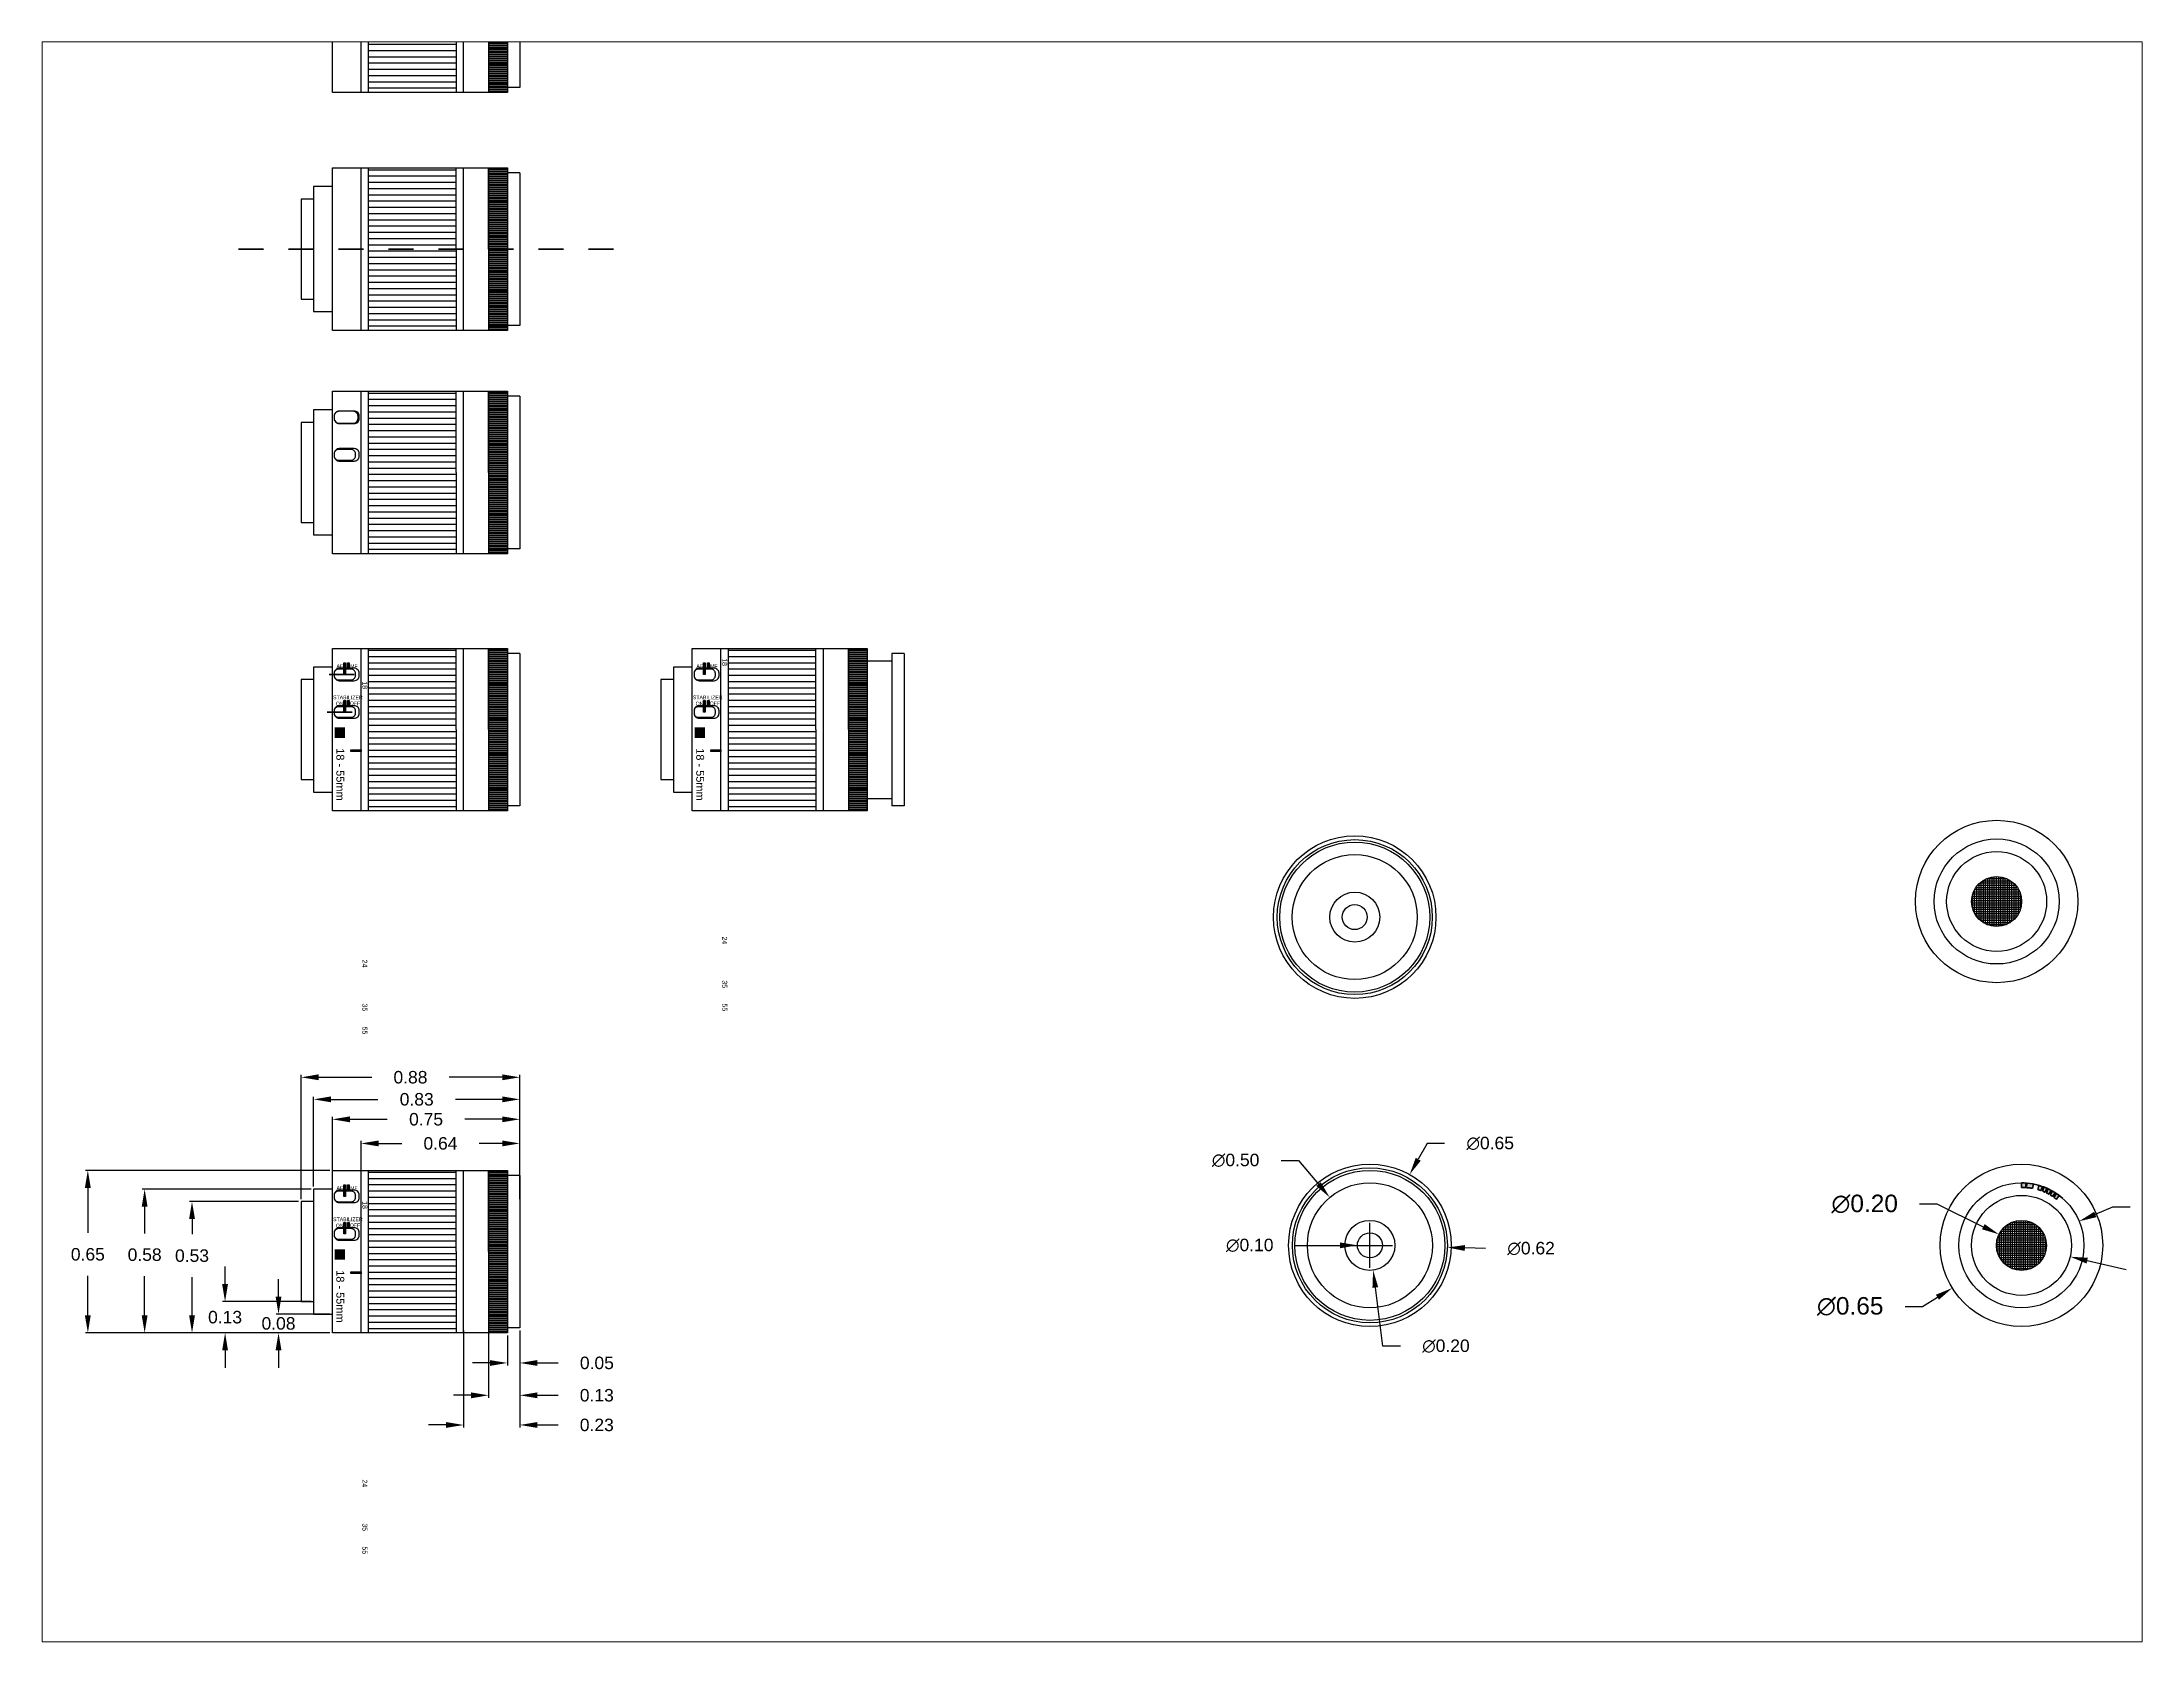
# Paper-space layout 'Layout1' of a CAD drawing. Header units: millimetres. Extents: x 1.05 to 9.45, y 0.8 to 7.2.
# The model-space entities are those that its viewports show. They can reach past a viewport. Long polylines and large blocks are cut down to what shows.
import ezdxf

# ---------------------------------------------------------------- set-up
doc = ezdxf.new("R2010")
doc.units = ezdxf.units.MM
doc.header["$MEASUREMENT"] = 0
doc.linetypes.add('DASHED2', pattern=[0.375, 0.25, -0.125])
doc.linetypes.add('PHANTOM2', pattern=[1.25, 0.625, -0.125, 0.125, -0.125, 0.125, -0.125])
for name, color, linetype in [('AXA DE SIMETRIE', 20, 'PHANTOM2'), ('COMUTATOR', 161, 'Continuous'), ('COTARE', 100, 'Continuous'), ('CPU', 50, 'PHANTOM2'), ('detalii obiectiv', 252, 'Continuous'), ('ILUSTRATII', 255, 'Continuous'), ('INEL CONTROL', 161, 'Continuous'), ('INEL ZOOM', 161, 'Continuous'), ('LENTILA', 140, 'Continuous'), ('obiectiv', 255, 'Continuous'), ('SCALA DISTANTA FOCALA', 255, 'Continuous'), ('STABILIZATOR', 141, 'Continuous')]:
    doc.layers.add(name, color=color, linetype=linetype)
doc.styles.get("Standard").update_dxf_attribs({"font": 'arial.ttf'})
doc.dimstyles.get("Standard").update_dxf_attribs({"dimtxt": 0.18, "dimasz": 0.18, "dimexe": 0.18, "dimexo": 0.0625, "dimgap": 0.09, "dimtad": 0, "dimtih": 1, "dimtoh": 1, "dimdec": 4, "dimzin": 0, "dimdsep": 46, "dimtxsty": 'Standard', "dimcen": 0.09, "dimadec": 0, "dimazin": 0, "dimtfac": 1, "dimtdec": 4, "dimtofl": 0, "dimtmove": 0, "dimatfit": 3, "dimfxl": 1, "dimtolj": 1, "dimtzin": 0, "dimarcsym": 0})

# ---------------------------------------------------------------- blocks, each defined once
blk = doc.blocks.new('*D1')
at = {"layer": 'COTARE', "color": 0, "lineweight": -2, "transparency": 16777216}
for p, q in [((1.0052, -0.9385), (1.0052, -0.8109)), ((1.0752, -0.8209), (1.1679, -0.8209)), ((1.5702, -0.8209), (1.4775, -0.8209)), ((1.6402, -0.9385), (1.6402, -0.8109))]:
    blk.add_line(p, q, dxfattribs=at)
at = {"layer": 'COTARE', "color": 0, "lineweight": 158, "transparency": 16777216}
for points in [[(1.0752, -0.8092), (1.0752, -0.8325), (1.0052, -0.8209)], [(1.5702, -0.8092), (1.5702, -0.8325), (1.6402, -0.8209)]]:
    blk.add_solid(points, dxfattribs=at)
at = {"layer": 'Defpoints', "color": 0, "lineweight": 158, "transparency": 16777216}
for p in [(1.0052, -0.8209), (1.0052, -0.9485), (1.6402, -0.9485)]:
    blk.add_point(p, dxfattribs=at)
at = {"layer": 'COTARE', "color": 0, "transparency": 16777216, "insert": (1.3227, -0.8209), "char_height": 0.05, "attachment_point": 5}
blk.add_mtext('\\A1;0.64', dxfattribs=at)
blk = doc.blocks.new('*D2')
at = {"layer": 'COTARE', "color": 0, "lineweight": -2, "transparency": 16777216}
for p, q in [((0.8902, -0.9385), (0.8902, -0.7144)), ((0.9602, -0.7244), (1.1101, -0.7244)), ((1.5702, -0.7244), (1.4203, -0.7244)), ((1.6402, -0.9385), (1.6402, -0.7144))]:
    blk.add_line(p, q, dxfattribs=at)
at = {"layer": 'COTARE', "color": 0, "lineweight": 158, "transparency": 16777216}
for points in [[(0.9602, -0.7128), (0.9602, -0.7361), (0.8902, -0.7244)], [(1.5702, -0.7128), (1.5702, -0.7361), (1.6402, -0.7244)]]:
    blk.add_solid(points, dxfattribs=at)
at = {"layer": 'Defpoints', "color": 0, "lineweight": 158, "transparency": 16777216}
for p in [(0.8902, -0.7244), (0.8902, -0.9485), (1.6402, -0.9485)]:
    blk.add_point(p, dxfattribs=at)
at = {"layer": 'COTARE', "color": 0, "transparency": 16777216, "insert": (1.2652, -0.7244), "char_height": 0.05, "attachment_point": 5}
blk.add_mtext('\\A1;0.75', dxfattribs=at)
blk = doc.blocks.new('*D3')
at = {"layer": 'COTARE', "color": 0, "lineweight": -2, "transparency": 16777216}
for p, q in [((0.8152, -0.9935), (0.8152, -0.6345)), ((0.8852, -0.6445), (1.0728, -0.6445)), ((1.5702, -0.6445), (1.3826, -0.6445)), ((1.6402, -0.9935), (1.6402, -0.6345))]:
    blk.add_line(p, q, dxfattribs=at)
at = {"layer": 'COTARE', "color": 0, "lineweight": 158, "transparency": 16777216}
for points in [[(0.8852, -0.6328), (0.8852, -0.6562), (0.8152, -0.6445)], [(1.5702, -0.6328), (1.5702, -0.6562), (1.6402, -0.6445)]]:
    blk.add_solid(points, dxfattribs=at)
at = {"layer": 'Defpoints', "color": 0, "lineweight": 158, "transparency": 16777216}
for p in [(1.6402, -0.6445), (0.8152, -1.0035), (1.6402, -1.0035)]:
    blk.add_point(p, dxfattribs=at)
at = {"layer": 'COTARE', "color": 0, "transparency": 16777216, "insert": (1.2277, -0.6445), "char_height": 0.05, "attachment_point": 5}
blk.add_mtext('\\A1;0.83', dxfattribs=at)
blk = doc.blocks.new('*D4')
at = {"layer": 'COTARE', "color": 0, "lineweight": -2, "transparency": 16777216}
for p, q in [((0.7652, -1.0435), (0.7652, -0.5463)), ((0.8352, -0.5563), (1.0477, -0.5563)), ((1.5702, -0.5563), (1.3577, -0.5563)), ((1.6402, -1.0435), (1.6402, -0.5463))]:
    blk.add_line(p, q, dxfattribs=at)
at = {"layer": 'COTARE', "color": 0, "lineweight": 158, "transparency": 16777216}
for points in [[(0.8352, -0.5446), (0.8352, -0.568), (0.7652, -0.5563)], [(1.5702, -0.5446), (1.5702, -0.568), (1.6402, -0.5563)]]:
    blk.add_solid(points, dxfattribs=at)
at = {"layer": 'Defpoints', "color": 0, "lineweight": 158, "transparency": 16777216}
for p in [(1.6402, -0.5563), (0.7652, -1.0535), (1.6402, -1.0535)]:
    blk.add_point(p, dxfattribs=at)
at = {"layer": 'COTARE', "color": 0, "transparency": 16777216, "insert": (1.2027, -0.5563), "char_height": 0.05, "attachment_point": 5}
blk.add_mtext('\\A1;0.88', dxfattribs=at)
blk = doc.blocks.new('*D5')
at = {"layer": 'COTARE', "color": 0, "lineweight": -2, "transparency": 16777216}
for p, q in [((0.6749, -1.4335), (0.6749, -1.3635)), ((0.8802, -1.5035), (0.6649, -1.5035)), ((0.8802, -1.5785), (0.6649, -1.5785)), ((0.6749, -1.6485), (0.6749, -1.7185))]:
    blk.add_line(p, q, dxfattribs=at)
at = {"layer": 'COTARE', "color": 0, "lineweight": 158, "transparency": 16777216}
for points in [[(0.6633, -1.4335), (0.6866, -1.4335), (0.6749, -1.5035)], [(0.6633, -1.6485), (0.6866, -1.6485), (0.6749, -1.5785)]]:
    blk.add_solid(points, dxfattribs=at)
at = {"layer": 'Defpoints', "color": 0, "lineweight": 158, "transparency": 16777216}
for p in [(0.6749, -1.5035), (0.8902, -1.5035), (0.8902, -1.5785)]:
    blk.add_point(p, dxfattribs=at)
at = {"layer": 'COTARE', "color": 0, "transparency": 16777216, "insert": (0.6749, -1.541), "char_height": 0.05, "attachment_point": 5}
blk.add_mtext('\\A1;0.08', dxfattribs=at)
blk = doc.blocks.new('*D6')
at = {"layer": 'COTARE', "color": 0, "lineweight": -2, "transparency": 16777216}
for p, q in [((0.4611, -1.3835), (0.4611, -1.3135)), ((0.8052, -1.4535), (0.4511, -1.4535)), ((0.8802, -1.5785), (0.4511, -1.5785)), ((0.4611, -1.6485), (0.4611, -1.7185))]:
    blk.add_line(p, q, dxfattribs=at)
at = {"layer": 'COTARE', "color": 0, "lineweight": 158, "transparency": 16777216}
for points in [[(0.4494, -1.3835), (0.4728, -1.3835), (0.4611, -1.4535)], [(0.4494, -1.6485), (0.4728, -1.6485), (0.4611, -1.5785)]]:
    blk.add_solid(points, dxfattribs=at)
at = {"layer": 'Defpoints', "color": 0, "lineweight": 158, "transparency": 16777216}
for p in [(0.4611, -1.4535), (0.8152, -1.4535), (0.8902, -1.5785)]:
    blk.add_point(p, dxfattribs=at)
at = {"layer": 'COTARE', "color": 0, "transparency": 16777216, "insert": (0.4611, -1.516), "char_height": 0.05, "attachment_point": 5}
blk.add_mtext('\\A1;0.13', dxfattribs=at)
blk = doc.blocks.new('*D7')
at = {"layer": 'COTARE', "color": 0, "lineweight": -2, "transparency": 16777216}
for p, q in [((0.7552, -1.0535), (0.3189, -1.0535)), ((0.3289, -1.1235), (0.3289, -1.1844)), ((0.3289, -1.5085), (0.3289, -1.3555)), ((0.8802, -1.5785), (0.3189, -1.5785))]:
    blk.add_line(p, q, dxfattribs=at)
at = {"layer": 'COTARE', "color": 0, "lineweight": 158, "transparency": 16777216}
for points in [[(0.3173, -1.1235), (0.3406, -1.1235), (0.3289, -1.0535)], [(0.3173, -1.5085), (0.3406, -1.5085), (0.3289, -1.5785)]]:
    blk.add_solid(points, dxfattribs=at)
at = {"layer": 'Defpoints', "color": 0, "lineweight": 158, "transparency": 16777216}
for p in [(0.3289, -1.0535), (0.7652, -1.0535), (0.8902, -1.5785)]:
    blk.add_point(p, dxfattribs=at)
at = {"layer": 'COTARE', "color": 0, "transparency": 16777216, "insert": (0.3289, -1.2699), "char_height": 0.05, "attachment_point": 5}
blk.add_mtext('\\A1;0.53', dxfattribs=at)
blk = doc.blocks.new('*D8')
at = {"layer": 'COTARE', "color": 0, "lineweight": -2, "transparency": 16777216}
for p, q in [((0.8052, -1.0035), (0.1294, -1.0035)), ((0.1394, -1.0735), (0.1394, -1.1805)), ((0.1394, -1.5085), (0.1394, -1.3516)), ((0.8802, -1.5785), (0.1294, -1.5785))]:
    blk.add_line(p, q, dxfattribs=at)
at = {"layer": 'COTARE', "color": 0, "lineweight": 158, "transparency": 16777216}
for points in [[(0.1277, -1.0735), (0.151, -1.0735), (0.1394, -1.0035)], [(0.1277, -1.5085), (0.151, -1.5085), (0.1394, -1.5785)]]:
    blk.add_solid(points, dxfattribs=at)
at = {"layer": 'Defpoints', "color": 0, "lineweight": 158, "transparency": 16777216}
for p in [(0.1394, -1.0035), (0.8152, -1.0035), (0.8902, -1.5785)]:
    blk.add_point(p, dxfattribs=at)
at = {"layer": 'COTARE', "color": 0, "transparency": 16777216, "insert": (0.1394, -1.2661), "char_height": 0.05, "attachment_point": 5}
blk.add_mtext('\\A1;0.58', dxfattribs=at)
blk = doc.blocks.new('*D9')
at = {"layer": 'COTARE', "color": 0, "lineweight": -2, "transparency": 16777216}
for p, q in [((0.8802, -0.9285), (-0.0978, -0.9285)), ((-0.0878, -0.9985), (-0.0878, -1.179)), ((-0.0878, -1.5085), (-0.0878, -1.3501)), ((0.8802, -1.5785), (-0.0978, -1.5785))]:
    blk.add_line(p, q, dxfattribs=at)
at = {"layer": 'COTARE', "color": 0, "lineweight": 158, "transparency": 16777216}
for points in [[(-0.0995, -0.9985), (-0.0762, -0.9985), (-0.0878, -0.9285)], [(-0.0995, -1.5085), (-0.0762, -1.5085), (-0.0878, -1.5785)]]:
    blk.add_solid(points, dxfattribs=at)
at = {"layer": 'Defpoints', "color": 0, "lineweight": 158, "transparency": 16777216}
for p in [(-0.0878, -0.9285), (0.8902, -0.9285), (0.8902, -1.5785)]:
    blk.add_point(p, dxfattribs=at)
at = {"layer": 'COTARE', "color": 0, "transparency": 16777216, "insert": (-0.0878, -1.2646), "char_height": 0.05, "attachment_point": 5}
blk.add_mtext('\\A1;0.65', dxfattribs=at)
blk = doc.blocks.new('*D10')
at = {"layer": 'COTARE', "color": 0, "lineweight": -2, "transparency": 16777216}
for p, q in [((5.2694, -0.8209), (5.2339, -0.8841)), ((5.3394, -0.8209), (5.2694, -0.8209)), ((5.0405, -1.3185), (5.0405, -1.1385)), ((4.9505, -1.2285), (5.1305, -1.2285))]:
    blk.add_line(p, q, dxfattribs=at)
at = {"layer": 'COTARE', "color": 0, "lineweight": 158, "transparency": 16777216}
blk.add_solid([(5.2237, -0.8784), (5.2441, -0.8898), (5.1996, -0.9451)], dxfattribs=at)
at = {"layer": 'Defpoints', "color": 0, "lineweight": 158, "transparency": 16777216}
for p in [(5.1996, -0.9451), (4.8814, -1.5119)]:
    blk.add_point(p, dxfattribs=at)
at = {"layer": 'COTARE', "color": 0, "transparency": 16777216, "insert": (5.5217, -0.8209), "char_height": 0.05, "attachment_point": 5}
blk.add_mtext('\\A1;∅0.65', dxfattribs=at)
blk = doc.blocks.new('*D11')
at = {"layer": 'COTARE', "color": 0, "lineweight": -2, "transparency": 16777216}
for p, q in [((5.0405, -1.3185), (5.0405, -1.1385)), ((4.9505, -1.2285), (5.1305, -1.2285)), ((5.5034, -1.2413), (5.4204, -1.239))]:
    blk.add_line(p, q, dxfattribs=at)
at = {"layer": 'COTARE', "color": 0, "lineweight": 158, "transparency": 16777216}
blk.add_solid([(5.4207, -1.2274), (5.4201, -1.2507), (5.3504, -1.2371)], dxfattribs=at)
at = {"layer": 'Defpoints', "color": 0, "lineweight": 158, "transparency": 16777216}
for p in [(4.7306, -1.22), (5.3504, -1.2371)]:
    blk.add_point(p, dxfattribs=at)
at = {"layer": 'COTARE', "color": 0, "transparency": 16777216, "insert": (5.6853, -1.2413), "char_height": 0.05, "attachment_point": 5}
blk.add_mtext('\\A1;∅0.62', dxfattribs=at)
blk = doc.blocks.new('*D12')
at = {"layer": 'COTARE', "color": 0, "lineweight": -2, "transparency": 16777216}
for p, q in [((4.6855, -0.8885), (4.7555, -0.8885)), ((4.7555, -0.8885), (4.8349, -0.9833)), ((5.0405, -1.3185), (5.0405, -1.1385)), ((4.9505, -1.2285), (5.1305, -1.2285))]:
    blk.add_line(p, q, dxfattribs=at)
at = {"layer": 'COTARE', "color": 0, "lineweight": 158, "transparency": 16777216}
blk.add_solid([(4.8439, -0.9758), (4.826, -0.9908), (4.8799, -1.037)], dxfattribs=at)
at = {"layer": 'Defpoints', "color": 0, "lineweight": 158, "transparency": 16777216}
for p in [(4.8799, -1.037), (5.2011, -1.4201)]:
    blk.add_point(p, dxfattribs=at)
at = {"layer": 'COTARE', "color": 0, "transparency": 16777216, "insert": (4.5034, -0.8885), "char_height": 0.05, "attachment_point": 5}
blk.add_mtext('\\A1;∅0.50', dxfattribs=at)
blk = doc.blocks.new('*D13')
at = {"layer": 'COTARE', "color": 0, "lineweight": -2, "transparency": 16777216}
for p, q in [((5.0405, -1.3185), (5.0405, -1.1385)), ((4.9505, -1.2285), (5.1305, -1.2285)), ((5.0925, -1.6317), (5.0623, -1.3971)), ((5.1625, -1.6317), (5.0925, -1.6317))]:
    blk.add_line(p, q, dxfattribs=at)
at = {"layer": 'COTARE', "color": 0, "lineweight": 158, "transparency": 16777216}
blk.add_solid([(5.0738, -1.3956), (5.0507, -1.3986), (5.0533, -1.3277)], dxfattribs=at)
at = {"layer": 'Defpoints', "color": 0, "lineweight": 158, "transparency": 16777216}
for p in [(5.0277, -1.1293), (5.0533, -1.3277)]:
    blk.add_point(p, dxfattribs=at)
at = {"layer": 'COTARE', "color": 0, "transparency": 16777216, "insert": (5.3446, -1.6317), "char_height": 0.05, "attachment_point": 5}
blk.add_mtext('\\A1;∅0.20', dxfattribs=at)
blk = doc.blocks.new('*D14')
at = {"layer": 'COTARE', "color": 0, "lineweight": -2, "transparency": 16777216}
for p, q in [((5.0405, -1.3185), (5.0405, -1.1385)), ((4.742, -1.2285), (4.9205, -1.2285)), ((4.9505, -1.2285), (5.1305, -1.2285))]:
    blk.add_line(p, q, dxfattribs=at)
at = {"layer": 'COTARE', "color": 0, "lineweight": 158, "transparency": 16777216}
blk.add_solid([(4.9205, -1.2169), (4.9205, -1.2402), (4.9905, -1.2285)], dxfattribs=at)
at = {"layer": 'Defpoints', "color": 0, "lineweight": 158, "transparency": 16777216}
for p in [(4.9905, -1.2285), (5.0905, -1.2285)]:
    blk.add_point(p, dxfattribs=at)
at = {"layer": 'COTARE', "color": 0, "transparency": 16777216, "insert": (4.5599, -1.2285), "char_height": 0.05, "attachment_point": 5}
blk.add_mtext('\\A1;∅0.10', dxfattribs=at)
blk = doc.blocks.new('*D15')
at = {"layer": 'COTARE', "color": 0, "lineweight": -2, "transparency": 16777216}
for p, q in [((7.2384, -1.063), (7.3084, -1.063)), ((7.3084, -1.063), (7.4941, -1.1538))]:
    blk.add_line(p, q, dxfattribs=at)
at = {"layer": 'COTARE', "color": 0, "lineweight": 158, "transparency": 16777216}
blk.add_solid([(7.4992, -1.1433), (7.489, -1.1643), (7.557, -1.1846)], dxfattribs=at)
at = {"layer": 'Defpoints', "color": 0, "lineweight": 158, "transparency": 16777216}
for p in [(7.557, -1.1846), (7.7366, -1.2725)]:
    blk.add_point(p, dxfattribs=at)
at = {"layer": 'COTARE', "color": 0, "transparency": 16777216, "insert": (7.0196, -1.063), "char_height": 0.07, "attachment_point": 5}
blk.add_mtext('\\A1;∅0.20', dxfattribs=at)
blk = doc.blocks.new('*D16')
at = {"layer": 'COTARE', "color": 0, "lineweight": -2, "transparency": 16777216}
blk.add_line((8.0655, -1.3261), (7.9097, -1.2898), dxfattribs=at)
at = {"layer": 'COTARE', "color": 0, "lineweight": 158, "transparency": 16777216}
blk.add_solid([(7.9124, -1.2784), (7.9071, -1.3012), (7.8416, -1.2739)], dxfattribs=at)
at = {"layer": 'Defpoints', "color": 0, "lineweight": 158, "transparency": 16777216}
for p in [(7.452, -1.1831), (7.8416, -1.2739)]:
    blk.add_point(p, dxfattribs=at)
at = {"layer": 'COTARE', "color": 0, "transparency": 16777216, "insert": (8.2844, -1.3261), "char_height": 0.07, "attachment_point": 5}
blk.add_mtext('\\A1;∅0.40', dxfattribs=at)
blk = doc.blocks.new('*D17')
at = {"layer": 'COTARE', "color": 0, "lineweight": -2, "transparency": 16777216}
for p, q in [((8.0112, -1.0761), (7.942, -1.1051)), ((8.0812, -1.0761), (8.0112, -1.0761))]:
    blk.add_line(p, q, dxfattribs=at)
at = {"layer": 'COTARE', "color": 0, "lineweight": 158, "transparency": 16777216}
blk.add_solid([(7.9375, -1.0943), (7.9465, -1.1158), (7.8774, -1.1321)], dxfattribs=at)
at = {"layer": 'Defpoints', "color": 0, "lineweight": 158, "transparency": 16777216}
for p in [(7.8774, -1.1321), (7.4161, -1.325)]:
    blk.add_point(p, dxfattribs=at)
at = {"layer": 'COTARE', "color": 0, "transparency": 16777216, "insert": (8.3001, -1.0761), "char_height": 0.07, "attachment_point": 5}
blk.add_mtext('\\A1;∅0.50', dxfattribs=at)
blk = doc.blocks.new('*D18')
at = {"layer": 'COTARE', "color": 0, "lineweight": -2, "transparency": 16777216}
for p, q in [((7.181, -1.4727), (7.251, -1.4727)), ((7.251, -1.4727), (7.3106, -1.4359))]:
    blk.add_line(p, q, dxfattribs=at)
at = {"layer": 'COTARE', "color": 0, "lineweight": 158, "transparency": 16777216}
blk.add_solid([(7.3045, -1.426), (7.3167, -1.4459), (7.3702, -1.3992)], dxfattribs=at)
at = {"layer": 'Defpoints', "color": 0, "lineweight": 158, "transparency": 16777216}
for p in [(7.9234, -1.0579), (7.3702, -1.3992)]:
    blk.add_point(p, dxfattribs=at)
at = {"layer": 'COTARE', "color": 0, "transparency": 16777216, "insert": (6.9618, -1.4727), "char_height": 0.07, "attachment_point": 5}
blk.add_mtext('\\A1;∅0.65', dxfattribs=at)
blk = doc.blocks.new('*D19')
at = {"layer": 'COTARE', "color": 0, "lineweight": -2, "transparency": 16777216}
for p, q in [((1.5902, -1.5885), (1.5902, -1.709)), ((1.6402, -1.5685), (1.6402, -1.709)), ((1.5202, -1.699), (1.4502, -1.699)), ((1.7102, -1.699), (1.7932, -1.699))]:
    blk.add_line(p, q, dxfattribs=at)
at = {"layer": 'COTARE', "color": 0, "lineweight": 158, "transparency": 16777216}
for points in [[(1.5202, -1.6874), (1.5202, -1.7107), (1.5902, -1.699)], [(1.7102, -1.6874), (1.7102, -1.7107), (1.6402, -1.699)]]:
    blk.add_solid(points, dxfattribs=at)
at = {"layer": 'Defpoints', "color": 0, "lineweight": 158, "transparency": 16777216}
for p in [(1.5902, -1.5785), (1.6402, -1.5585), (1.6402, -1.699)]:
    blk.add_point(p, dxfattribs=at)
at = {"layer": 'COTARE', "color": 0, "transparency": 16777216, "insert": (1.9484, -1.699), "char_height": 0.05, "attachment_point": 5}
blk.add_mtext('\\A1;0.05', dxfattribs=at)
blk = doc.blocks.new('*D20')
at = {"layer": 'COTARE', "color": 0, "lineweight": -2, "transparency": 16777216}
for p, q in [((1.5152, -1.5685), (1.5152, -1.8384)), ((1.6402, -1.5685), (1.6402, -1.8384)), ((1.4452, -1.8284), (1.3752, -1.8284)), ((1.7102, -1.8284), (1.7932, -1.8284))]:
    blk.add_line(p, q, dxfattribs=at)
at = {"layer": 'COTARE', "color": 0, "lineweight": 158, "transparency": 16777216}
for points in [[(1.4452, -1.8167), (1.4452, -1.8401), (1.5152, -1.8284)], [(1.7102, -1.8167), (1.7102, -1.8401), (1.6402, -1.8284)]]:
    blk.add_solid(points, dxfattribs=at)
at = {"layer": 'Defpoints', "color": 0, "lineweight": 158, "transparency": 16777216}
for p in [(1.5152, -1.5585), (1.6402, -1.5585), (1.5152, -1.8284)]:
    blk.add_point(p, dxfattribs=at)
at = {"layer": 'COTARE', "color": 0, "transparency": 16777216, "insert": (1.9481, -1.8284), "char_height": 0.05, "attachment_point": 5}
blk.add_mtext('\\A1;0.13', dxfattribs=at)
blk = doc.blocks.new('*D21')
at = {"layer": 'COTARE', "color": 0, "lineweight": -2, "transparency": 16777216}
for p, q in [((1.4152, -1.5685), (1.4152, -1.9571)), ((1.6402, -1.5685), (1.6402, -1.9571)), ((1.3452, -1.9471), (1.2752, -1.9471)), ((1.7102, -1.9471), (1.7932, -1.9471))]:
    blk.add_line(p, q, dxfattribs=at)
at = {"layer": 'COTARE', "color": 0, "lineweight": 158, "transparency": 16777216}
for points in [[(1.3452, -1.9354), (1.3452, -1.9587), (1.4152, -1.9471)], [(1.7102, -1.9354), (1.7102, -1.9587), (1.6402, -1.9471)]]:
    blk.add_solid(points, dxfattribs=at)
at = {"layer": 'Defpoints', "color": 0, "lineweight": 158, "transparency": 16777216}
for p in [(1.4152, -1.5585), (1.6402, -1.5585), (1.4152, -1.9471)]:
    blk.add_point(p, dxfattribs=at)
at = {"layer": 'COTARE', "color": 0, "transparency": 16777216, "insert": (1.9481, -1.9471), "char_height": 0.05, "attachment_point": 5}
blk.add_mtext('\\A1;0.23', dxfattribs=at)

msp = doc.modelspace()

# ---------------------------------------------------------------- hatches: boundary and pattern name
at = {"layer": 'CPU', "linetype": 'DASHED2', "lineweight": 158}
h = msp.add_hatch(color=256, dxfattribs=at)
h.dxf.hatch_style = 1
h.paths.add_polyline_path([(7.6648, -0.9792, 0.017895), (7.6468, -0.9785), (7.6476, -0.9974, -0.019743), (7.6641, -0.9975)])
h.paths.add_polyline_path([(7.6949, -0.9833, 0.02688), (7.6681, -0.9795), (7.6675, -0.9977, -0.028729), (7.6914, -1.0005)])
h.paths.add_polyline_path([(7.7312, -0.9934, 0.015039), (7.7168, -0.9887), (7.7119, -1.0053, -0.016929), (7.7254, -1.0096)])
h.paths.add_polyline_path([(7.7484, -1.0003, 0.012776), (7.7365, -0.9954), (7.7303, -1.0115, -0.014378), (7.7414, -1.0161)])
h.paths.add_polyline_path([(7.765, -1.0084, 0.012577), (7.7537, -1.0027), (7.7463, -1.0184, -0.014145), (7.7567, -1.0239)])
h.paths.add_polyline_path([(7.7813, -1.0179, 0.011855), (7.771, -1.0117), (7.7622, -1.0271, -0.013346), (7.7716, -1.0331)])
h.paths.add_polyline_path([(7.7979, -1.0294, 0.013616), (7.7867, -1.0215), (7.7766, -1.0365, -0.01531), (7.7867, -1.0443)])
at = {"layer": 'detalii obiectiv', "true_color": 0x939598}
h = msp.add_hatch(color=252, dxfattribs=at)
h.dxf.hatch_style = 1
h.paths.add_polyline_path([(2.3752, 1.0801), (2.3819, 1.0801), (2.3819, 1.1014), (2.3752, 1.1014)])
h.paths.add_polyline_path([(2.3904, 1.0801), (2.3971, 1.0801), (2.3971, 1.1014), (2.3904, 1.1014)])
h.paths.add_polyline_path([(2.3752, 1.0551), (2.3819, 1.0551), (2.3819, 1.0764), (2.3752, 1.0764)])
h = msp.add_hatch(color=252, dxfattribs=at)
h.dxf.hatch_style = 1
h.paths.add_polyline_path([(0.9358, 0.9299), (0.9425, 0.9299), (0.9425, 0.9512), (0.9358, 0.9512)])
h.paths.add_polyline_path([(0.951, 0.9299), (0.9577, 0.9299), (0.9577, 0.9512), (0.951, 0.9512)])
h.paths.add_polyline_path([(0.9358, 0.9048), (0.9425, 0.9048), (0.9425, 0.9261), (0.9358, 0.9261)])
h = msp.add_hatch(color=252, dxfattribs=at)
h.dxf.hatch_style = 1
h.paths.add_polyline_path([(2.3752, 0.9299), (2.3819, 0.9299), (2.3819, 0.9512), (2.3752, 0.9512)])
h.paths.add_polyline_path([(2.3904, 0.9299), (2.3971, 0.9299), (2.3971, 0.9512), (2.3904, 0.9512)])
h.paths.add_polyline_path([(2.3752, 0.9048), (2.3819, 0.9048), (2.3819, 0.9261), (2.3752, 0.9261)])
at = {"layer": 'detalii obiectiv'}
h = msp.add_hatch(color=0, dxfattribs=at)
h.dxf.hatch_style = 1
h.paths.add_polyline_path([(2.3806, 0.843), (2.3391, 0.843), (2.3391, 0.8015), (2.3806, 0.8015)])
h = msp.add_hatch(color=0, dxfattribs=at)
h.dxf.hatch_style = 1
h.paths.add_polyline_path([(2.4039, 0.7532), (2.4039, 0.7465), (2.4446, 0.7465), (2.4446, 0.7532)])
at = {"layer": 'detalii obiectiv', "true_color": 0x939598}
h = msp.add_hatch(color=252, dxfattribs=at)
h.dxf.hatch_style = 1
h.paths.add_polyline_path([(0.9358, -1.0077), (0.9425, -1.0077), (0.9425, -0.9864), (0.9358, -0.9864)])
h.paths.add_polyline_path([(0.951, -1.0077), (0.9577, -1.0077), (0.9577, -0.9864), (0.951, -0.9864)])
h.paths.add_polyline_path([(0.9358, -1.0327), (0.9425, -1.0327), (0.9425, -1.0114), (0.9358, -1.0114)])
at = {"layer": 'detalii obiectiv'}
h = msp.add_hatch(color=0, dxfattribs=at)
h.dxf.hatch_style = 1
h.paths.add_polyline_path([(0.9645, -1.3346), (0.9645, -1.3413), (1.0052, -1.3413), (1.0052, -1.3346)])
at = {"layer": 'ILUSTRATII', "true_color": 0x939598}
h = msp.add_hatch(color=252, dxfattribs=at)
h.dxf.hatch_style = 1
h.paths.add_polyline_path([(0.9358, 1.0801), (0.9425, 1.0801), (0.9425, 1.1014), (0.9358, 1.1014)])
h.paths.add_polyline_path([(0.951, 1.0801), (0.9577, 1.0801), (0.9577, 1.1014), (0.951, 1.1014)])
h.paths.add_polyline_path([(0.9358, 1.0551), (0.9425, 1.0551), (0.9425, 1.0764), (0.9358, 1.0764)])
at = {"layer": 'ILUSTRATII'}
h = msp.add_hatch(color=0, dxfattribs=at)
h.dxf.hatch_style = 1
h.paths.add_polyline_path([(0.9412, 0.843), (0.8996, 0.843), (0.8996, 0.8015), (0.9412, 0.8015)])
h = msp.add_hatch(color=0, dxfattribs=at)
h.dxf.hatch_style = 1
h.paths.add_polyline_path([(0.9645, 0.7532), (0.9645, 0.7465), (1.0052, 0.7465), (1.0052, 0.7532)])
at = {"layer": 'ILUSTRATII', "true_color": 0x939598}
h = msp.add_hatch(color=252, dxfattribs=at)
h.dxf.hatch_style = 1
h.paths.add_polyline_path([(0.9358, -1.158), (0.9425, -1.158), (0.9425, -1.1367), (0.9358, -1.1367)])
h.paths.add_polyline_path([(0.951, -1.158), (0.9577, -1.158), (0.9577, -1.1367), (0.951, -1.1367)])
h.paths.add_polyline_path([(0.9358, -1.183), (0.9425, -1.183), (0.9425, -1.1617), (0.9358, -1.1617)])
at = {"layer": 'ILUSTRATII'}
h = msp.add_hatch(color=0, dxfattribs=at)
h.dxf.hatch_style = 1
h.paths.add_polyline_path([(0.9412, -1.2448), (0.8996, -1.2448), (0.8996, -1.2864), (0.9412, -1.2864)])
at = {"layer": 'INEL CONTROL'}
h = msp.add_hatch(dxfattribs=at)
h.set_pattern_fill('PLAST', color=256, scale=0.035)
h.set_pattern_definition([(0, (-1.2262225, 2.100934), (0, 0.00875), []), (0, (-1.2262225, 2.102027), (0, 0.00875), []), (0, (-1.2262225, 2.103121), (0, 0.00875), [])])
h.paths.add_polyline_path([(1.5152, 3.3832), (1.5902, 3.3832), (1.5902, 4.0332), (1.5152, 4.0332)])
h = msp.add_hatch(dxfattribs=at)
h.set_pattern_fill('PLAST', color=256, scale=0.035)
h.set_pattern_definition([(0, (-1.2262225, 1.149073), (0, 0.00875), []), (0, (-1.2262225, 1.150166), (0, 0.00875), []), (0, (-1.2262225, 1.15126), (0, 0.00875), [])])
h.paths.add_polyline_path([(1.5152, 2.4313), (1.5902, 2.4313), (1.5902, 3.0813), (1.5152, 3.0813)])
h = msp.add_hatch(dxfattribs=at)
h.set_pattern_fill('PLAST', color=256, scale=0.035)
h.set_pattern_definition([(0, (-1.2262225, 0.255791), (0, 0.00875), []), (0, (-1.2262225, 0.256885), (0, 0.00875), []), (0, (-1.2262225, 0.257978), (0, 0.00875), [])])
h.paths.add_polyline_path([(1.5152, 1.538), (1.5902, 1.538), (1.5902, 2.188), (1.5152, 2.188)])
h = msp.add_hatch(dxfattribs=at)
h.set_pattern_fill('PLAST', color=256, scale=0.035)
h.set_pattern_definition([(0, (-1.2262225, -0.772925), (0, 0.00875), []), (0, (-1.2262225, -0.771832), (0, 0.00875), []), (0, (-1.2262225, -0.770738), (0, 0.00875), [])])
h.paths.add_polyline_path([(1.5152, 0.5093), (1.5902, 0.5093), (1.5902, 1.1593), (1.5152, 1.1593)])
h = msp.add_hatch(dxfattribs=at)
h.set_pattern_fill('PLAST', color=256, scale=0.035)
h.set_pattern_definition([(0, (0.213206, -0.772925), (0, 0.00875), []), (0, (0.213206, -0.771832), (0, 0.00875), []), (0, (0.213206, -0.770738), (0, 0.00875), [])])
h.paths.add_polyline_path([(2.9546, 0.5093), (3.0296, 0.5093), (3.0296, 1.1593), (2.9546, 1.1593)])
h = msp.add_hatch(dxfattribs=at)
h.set_pattern_fill('PLAST', color=256, scale=0.035)
h.set_pattern_definition([(0, (-1.2262225, -2.860753), (0, 0.00875), []), (0, (-1.2262225, -2.859659), (0, 0.00875), []), (0, (-1.2262225, -2.858565), (0, 0.00875), [])])
h.paths.add_polyline_path([(1.5152, -1.5785), (1.5902, -1.5785), (1.5902, -0.9285), (1.5152, -0.9285)])
at = {"layer": 'INEL ZOOM'}
h = msp.add_hatch(dxfattribs=at)
h.set_pattern_fill('LINE', color=256, scale=0.2)
h.set_pattern_definition([(0, (-1.226222, 2.100934), (0, 0.025), [])])
h.paths.add_polyline_path([(1.0352, 3.3832), (1.3852, 3.3832), (1.3852, 3.7082), (1.3852, 4.0332), (1.0352, 4.0332)])
h = msp.add_hatch(dxfattribs=at)
h.set_pattern_fill('LINE', color=256, scale=0.2)
h.set_pattern_definition([(0, (-1.226222, 1.149073), (0, 0.025), [])])
h.paths.add_polyline_path([(1.0352, 2.4313), (1.3852, 2.4313), (1.3852, 2.7563), (1.3852, 3.0813), (1.0352, 3.0813)])
h = msp.add_hatch(dxfattribs=at)
h.set_pattern_fill('LINE', color=256, scale=0.2)
h.set_pattern_definition([(0, (-1.226222, 0.25579), (0, 0.025), [])])
h.paths.add_polyline_path([(1.0352, 1.538), (1.3852, 1.538), (1.3852, 1.863), (1.3852, 2.188), (1.0352, 2.188)])
h = msp.add_hatch(dxfattribs=at)
h.set_pattern_fill('LINE', color=256, scale=0.2)
h.set_pattern_definition([(0, (-1.226222, -0.772925), (0, 0.025), [])])
h.paths.add_polyline_path([(1.0352, 0.5093), (1.3852, 0.5093), (1.3852, 0.8343), (1.3852, 1.1593), (1.0352, 1.1593)])
h = msp.add_hatch(dxfattribs=at)
h.set_pattern_fill('LINE', color=256, scale=0.2)
h.set_pattern_definition([(0, (0.213206, -0.772925), (0, 0.025), [])])
h.paths.add_polyline_path([(2.4746, 0.5093), (2.8246, 0.5093), (2.8246, 0.8343), (2.8246, 1.1593), (2.4746, 1.1593)])
h = msp.add_hatch(dxfattribs=at)
h.set_pattern_fill('LINE', color=256, scale=0.2)
h.set_pattern_definition([(0, (-1.226222, -2.860753), (0, 0.025), [])])
h.paths.add_polyline_path([(1.0352, -1.5785), (1.3852, -1.5785), (1.3852, -1.2535), (1.3852, -0.9285), (1.0352, -0.9285)])
at = {"layer": 'obiectiv'}
h = msp.add_hatch(dxfattribs=at)
h.set_pattern_fill('NET', color=256, scale=0.07)
h.set_pattern_definition([(0, (3.933205, -1.485311), (0, 0.00875), []), (90, (3.933205, -1.485311), (-0.00875, 5e-19), [])])
h.paths.add_polyline_path([(7.6476, 0.1469, 1), (7.4476, 0.1469, 1)])
h = msp.add_hatch(dxfattribs=at)
h.set_pattern_fill('NET', color=256, scale=0.07)
h.set_pattern_definition([(0, (4.032364, -2.860753), (0, 0.00875), []), (90, (4.032364, -2.860753), (-0.00875, 5e-19), [])])
h.paths.add_polyline_path([(7.7468, -1.2285, 1), (7.5468, -1.2285, 1)])

# ---------------------------------------------------------------- linework, layer by layer
at = {"layer": 'AXA DE SIMETRIE', "linetype": 'DASHED2', "lineweight": 158, "ltscale": 0.001}
msp.add_line((0.5152, 2.7563), (2.0969, 2.7563), dxfattribs=at)
at = {"layer": 'AXA DE SIMETRIE', "linetype": 'DASHED2', "lineweight": 158, "ltscale": 0.0005}
for p, q in [((0.8771, 1.0551), (1.0052, 1.0551)), ((0.8696, 0.9049), (1.0052, 0.9049))]:
    msp.add_line(p, q, dxfattribs=at)
at = {"layer": 'COMUTATOR'}
for points in [[(0.9177, 2.0588), (0.9777, 2.0588, 0.414214), (0.9977, 2.0788), (0.9977, 2.0888, 0.414214), (0.9777, 2.1088), (0.9177, 2.1088, 0.414214), (0.8977, 2.0888), (0.8977, 2.0788, 0.414214)], [(0.9168, 2.06), (0.9739, 2.06, 0.414214), (0.993, 2.079), (0.993, 2.0886, 0.414214), (0.9739, 2.1076), (0.9168, 2.1076, 0.414214), (0.8977, 2.0886), (0.8977, 2.079, 0.414214)], [(0.9177, 1.0301), (0.9777, 1.0301, 0.414214), (0.9977, 1.0501), (0.9977, 1.0601, 0.414214), (0.9777, 1.0801), (0.9177, 1.0801, 0.414214), (0.8977, 1.0601), (0.8977, 1.0501, 0.414214)], [(0.9147, 1.0338), (0.9658, 1.0338, 0.414214), (0.9829, 1.0508), (0.9829, 1.0594, 0.414214), (0.9658, 1.0764), (0.9147, 1.0764, 0.414214), (0.8977, 1.0594), (0.8977, 1.0508, 0.414214)], [(2.3571, 1.0301), (2.4171, 1.0301, 0.414214), (2.4371, 1.0501), (2.4371, 1.0601, 0.414214), (2.4171, 1.0801), (2.3571, 1.0801, 0.414214), (2.3371, 1.0601), (2.3371, 1.0501, 0.414214)], [(2.3542, 1.0338), (2.4053, 1.0338, 0.414214), (2.4223, 1.0508), (2.4223, 1.0594, 0.414214), (2.4053, 1.0764), (2.3542, 1.0764, 0.414214), (2.3371, 1.0594), (2.3371, 1.0508, 0.414214)], [(0.9177, -1.0577), (0.9777, -1.0577, 0.414214), (0.9977, -1.0377), (0.9977, -1.0277, 0.414214), (0.9777, -1.0077), (0.9177, -1.0077, 0.414214), (0.8977, -1.0277), (0.8977, -1.0377, 0.414214)], [(0.9147, -1.054), (0.9658, -1.054, 0.414214), (0.9829, -1.037), (0.9829, -1.0285, 0.414214), (0.9658, -1.0114), (0.9147, -1.0114, 0.414214), (0.8977, -1.0285), (0.8977, -1.037, 0.414214)]]:
    msp.add_lwpolyline(points, format="xyb", close=True, dxfattribs=at)
at = {"layer": 'CPU', "linetype": 'DASHED2', "lineweight": 158}
for p, q in [((7.6468, -0.9785), (7.6476, -0.9974)), ((7.6641, -0.9975), (7.6648, -0.9792)), ((7.6675, -0.9977), (7.6681, -0.9795)), ((7.6914, -1.0005), (7.6949, -0.9833)), ((7.7119, -1.0053), (7.7168, -0.9887)), ((7.7254, -1.0096), (7.7312, -0.9932)), ((7.7303, -1.0115), (7.7365, -0.9954)), ((7.7414, -1.0161), (7.7484, -1.0003)), ((7.7463, -1.0184), (7.7537, -1.0027)), ((7.7567, -1.0239), (7.765, -1.0084)), ((7.7622, -1.0271), (7.7711, -1.0116)), ((7.7716, -1.0331), (7.7813, -1.0179)), ((7.7766, -1.0365), (7.7868, -1.0214)), ((7.7867, -1.0443), (7.7979, -1.0294))]:
    msp.add_line(p, q, dxfattribs=at)
for points in [[(7.6468, -0.9785, -0.18133), (7.8124, -1.0413, 0.38248)], [(7.6476, -0.9974, -0.019768), (7.6641, -0.9975, -0.019768)], [(7.6675, -0.9977, -0.02876), (7.6914, -1.0005, -0.02876)], [(7.7119, -1.0053, -0.016929), (7.7254, -1.0096, -0.016929)], [(7.7303, -1.0115, -0.014379), (7.7414, -1.0161, -0.014379)], [(7.7462, -1.0184, -0.014148), (7.7567, -1.0239, -0.014148)], [(7.7622, -1.0271, -0.013351), (7.7716, -1.0331, -0.013351)], [(7.7766, -1.0365, -0.015318), (7.7867, -1.0443, -0.015318)]]:
    msp.add_lwpolyline(points, format="xyb", dxfattribs=at)
at = {"layer": 'detalii obiectiv'}
for p, q in [((0.9403, 1.0764), (0.9403, 1.0764)), ((0.9403, 1.0551), (0.9403, 1.0551)), ((0.9425, 1.0723), (0.9425, 1.0565)), ((2.3797, 1.0764), (2.3797, 1.0764)), ((2.3797, 1.0551), (2.3797, 1.0551)), ((2.3819, 1.0723), (2.3819, 1.0565)), ((0.9425, 0.9221), (0.9425, 0.9063)), ((2.3819, 0.9221), (2.3819, 0.9063)), ((0.9403, -1.0114), (0.9403, -1.0114)), ((0.9403, -1.0327), (0.9403, -1.0327)), ((0.9425, -1.0155), (0.9425, -1.0313)), ((0.9425, -1.1657), (0.9425, -1.1816))]:
    msp.add_line(p, q, dxfattribs=at)
for points in [[(1.0052, 0.7465), (0.9645, 0.7465), (0.9645, 0.7532), (1.0052, 0.7532)], [(2.4446, 0.7465), (2.4039, 0.7465), (2.4039, 0.7532), (2.4446, 0.7532)]]:
    msp.add_lwpolyline(points, close=True, dxfattribs=at)
for centre in [(4.9799, 0.0845), (7.5476, 0.1469), (5.0405, -1.2285), (7.6468, -1.2285)]:
    msp.add_circle(centre, 0.1, dxfattribs=at)
at = {"layer": 'ILUSTRATII'}
for points in [[(0.9358, 1.0801), (0.9358, 1.1014), (0.9425, 1.1014), (0.9425, 1.0801)], [(0.951, 1.0801), (0.951, 1.1014), (0.9577, 1.1014), (0.9577, 1.0801)], [(2.3752, 1.0801), (2.3752, 1.1014), (2.3819, 1.1014), (2.3819, 1.0801)], [(2.3904, 1.0801), (2.3904, 1.1014), (2.3971, 1.1014), (2.3971, 1.0801)], [(0.9358, 1.0551), (0.9358, 1.0764), (0.9425, 1.0764), (0.9425, 1.0551)], [(2.3752, 1.0551), (2.3752, 1.0764), (2.3819, 1.0764), (2.3819, 1.0551)], [(0.9358, 0.9299), (0.9358, 0.9512), (0.9425, 0.9512), (0.9425, 0.9299)], [(0.9358, 0.9048), (0.9358, 0.9261), (0.9425, 0.9261), (0.9425, 0.9048)], [(0.951, 0.9299), (0.951, 0.9512), (0.9577, 0.9512), (0.9577, 0.9299)], [(2.3752, 0.9299), (2.3752, 0.9512), (2.3819, 0.9512), (2.3819, 0.9299)], [(2.3752, 0.9048), (2.3752, 0.9261), (2.3819, 0.9261), (2.3819, 0.9048)], [(2.3904, 0.9299), (2.3904, 0.9512), (2.3971, 0.9512), (2.3971, 0.9299)], [(0.9358, -1.0077), (0.9358, -0.9864), (0.9425, -0.9864), (0.9425, -1.0077)], [(0.951, -1.0077), (0.951, -0.9864), (0.9577, -0.9864), (0.9577, -1.0077)], [(0.9358, -1.0327), (0.9358, -1.0114), (0.9425, -1.0114), (0.9425, -1.0327)], [(0.9358, -1.158), (0.9358, -1.1367), (0.9425, -1.1367), (0.9425, -1.158)], [(0.9358, -1.183), (0.9358, -1.1617), (0.9425, -1.1617), (0.9425, -1.183)], [(0.951, -1.158), (0.951, -1.1367), (0.9577, -1.1367), (0.9577, -1.158)], [(1.0052, -1.3413), (0.9645, -1.3413), (0.9645, -1.3346), (1.0052, -1.3346)]]:
    msp.add_lwpolyline(points, close=True, dxfattribs=at)
at = {"layer": 'INEL ZOOM'}
for p, q in [((1.0352, 0.5093), (1.0352, 1.1593)), ((1.3852, 0.8343), (1.3852, 1.1593)), ((1.3852, 0.8343), (1.3852, 0.5093))]:
    msp.add_line(p, q, dxfattribs=at)
at = {"layer": 'LENTILA'}
for centre in [(4.9799, 0.0845), (5.0405, -1.2285)]:
    msp.add_circle(centre, 0.25, dxfattribs=at)
at = {"layer": 'obiectiv'}
for p, q in [((1.0052, 3.3832), (1.0052, 4.0332)), ((1.0352, 3.3832), (1.0352, 4.0332)), ((1.4152, 3.3832), (1.4152, 4.0332)), ((1.5152, 4.0332), (1.5152, 3.3832)), ((1.6402, 4.0132), (1.6402, 3.4032)), ((1.3852, 3.7082), (1.3852, 3.3832)), ((1.6402, 3.4032), (1.5902, 3.4032)), ((1.0052, 2.4313), (1.0052, 3.0813)), ((1.0352, 2.4313), (1.0352, 3.0813)), ((1.3852, 2.7563), (1.3852, 3.0813)), ((1.4152, 2.4313), (1.4152, 3.0813)), ((1.5152, 2.7563), (1.5152, 3.0813)), ((1.5152, 3.0813), (1.5152, 2.4313)), ((1.6402, 3.0613), (1.5902, 3.0613)), ((1.6402, 3.0613), (1.6402, 2.4513)), ((0.8152, 2.9563), (0.7652, 2.9563)), ((0.7652, 2.9563), (0.7652, 2.5563)), ((0.8902, 3.0063), (0.8152, 3.0063)), ((0.8152, 3.0063), (0.8152, 2.5063)), ((1.3852, 2.7563), (1.3852, 2.4313)), ((0.7652, 2.5563), (0.8152, 2.5563)), ((0.8152, 2.5063), (0.8902, 2.5063)), ((1.6402, 2.4513), (1.5902, 2.4513)), ((1.0052, 1.538), (1.0052, 2.188)), ((1.0352, 1.538), (1.0352, 2.188)), ((1.3852, 1.863), (1.3852, 2.188)), ((1.4152, 1.538), (1.4152, 2.188)), ((1.5152, 1.863), (1.5152, 2.188)), ((1.5152, 2.188), (1.5152, 1.538)), ((0.8902, 2.113), (0.8152, 2.113)), ((0.8152, 2.113), (0.8152, 1.613)), ((1.6402, 2.168), (1.5902, 2.168)), ((1.6402, 2.168), (1.6402, 1.558)), ((0.8152, 2.063), (0.7652, 2.063)), ((0.7652, 2.063), (0.7652, 1.663)), ((1.3852, 1.863), (1.3852, 1.538)), ((0.7652, 1.663), (0.8152, 1.663)), ((0.8152, 1.613), (0.8902, 1.613)), ((1.6402, 1.558), (1.5902, 1.558)), ((1.4152, 0.5093), (1.4152, 1.1593)), ((1.5152, 0.8343), (1.5152, 1.1593)), ((1.5152, 1.1593), (1.5152, 0.5093)), ((1.6402, 1.1393), (1.5902, 1.1393)), ((1.6402, 1.1393), (1.6402, 0.5293)), ((2.4746, 0.5093), (2.4746, 1.1593)), ((2.8246, 0.8343), (2.8246, 1.1593)), ((2.8546, 0.5093), (2.8546, 1.1593)), ((2.9546, 0.8343), (2.9546, 1.1593)), ((2.9546, 1.1593), (2.9546, 0.5093)), ((3.0296, 1.1593), (3.0296, 1.1093)), ((3.0296, 1.1093), (3.1282, 1.1093)), ((3.1782, 1.1393), (3.1282, 1.1393)), ((3.1282, 1.1393), (3.1282, 0.5293)), ((3.1782, 1.1393), (3.1782, 0.5293)), ((0.8152, 1.0343), (0.7652, 1.0343)), ((0.7652, 1.0343), (0.7652, 0.6343)), ((0.8902, 1.0843), (0.8152, 1.0843)), ((0.8152, 1.0843), (0.8152, 0.5843)), ((2.2546, 1.0343), (2.2046, 1.0343)), ((2.2046, 1.0343), (2.2046, 0.6343)), ((2.3296, 1.0843), (2.2546, 1.0843)), ((2.2546, 1.0843), (2.2546, 0.5843)), ((2.8246, 0.8343), (2.8246, 0.5093)), ((0.7652, 0.6343), (0.8152, 0.6343)), ((2.2046, 0.6343), (2.2546, 0.6343)), ((0.8152, 0.5843), (0.8902, 0.5843)), ((1.6402, 0.5293), (1.5902, 0.5293)), ((2.2546, 0.5843), (2.3296, 0.5843)), ((3.0296, 0.5093), (3.0296, 0.5593)), ((3.0296, 0.5593), (3.1282, 0.5593)), ((3.1782, 0.5293), (3.1282, 0.5293)), ((0.8902, -1.0035), (0.8152, -1.0035)), ((0.8152, -1.0035), (0.8152, -1.5035)), ((1.0352, -1.5785), (1.0352, -0.9285)), ((1.3852, -1.2535), (1.3852, -0.9285)), ((1.4152, -1.5785), (1.4152, -0.9285)), ((1.5152, -1.2535), (1.5152, -0.9285)), ((1.5152, -0.9285), (1.5152, -1.5785)), ((1.6402, -0.9485), (1.5902, -0.9485)), ((1.6402, -0.9485), (1.6402, -1.5585)), ((0.8152, -1.0535), (0.7652, -1.0535)), ((0.7652, -1.0535), (0.7652, -1.4535)), ((1.3852, -1.2535), (1.3852, -1.5785)), ((0.7652, -1.4535), (0.8152, -1.4535)), ((0.8152, -1.5035), (0.8902, -1.5035)), ((1.6402, -1.5585), (1.5902, -1.5585))]:
    msp.add_line(p, q, dxfattribs=at)
for points in [[(1.5902, 3.3832), (0.8902, 3.3832), (0.8902, 4.0332), (1.5902, 4.0332)], [(1.5902, 2.4313), (0.8902, 2.4313), (0.8902, 3.0813), (1.5902, 3.0813)], [(1.5902, 1.538), (0.8902, 1.538), (0.8902, 2.188), (1.5902, 2.188)], [(1.5902, 0.5093), (0.8902, 0.5093), (0.8902, 1.1593), (1.5902, 1.1593)], [(3.0296, 0.5093), (2.3296, 0.5093), (2.3296, 1.1593), (3.0296, 1.1593)], [(1.5902, -1.5785), (0.8902, -1.5785), (0.8902, -0.9285), (1.5902, -0.9285)]]:
    msp.add_lwpolyline(points, close=True, dxfattribs=at)
for centre, radius in [((7.5476, 0.1469), 0.325), ((4.9799, 0.0845), 0.325), ((4.9799, 0.0845), 0.31), ((4.9799, 0.0845), 0.3), ((7.5476, 0.1469), 0.25), ((7.5476, 0.1469), 0.2), ((4.9799, 0.0845), 0.05), ((5.0405, -1.2285), 0.325), ((5.0405, -1.2285), 0.31), ((7.6468, -1.2285), 0.325), ((5.0405, -1.2285), 0.3), ((7.6468, -1.2285), 0.25), ((7.6468, -1.2285), 0.2), ((5.0405, -1.2285), 0.05)]:
    msp.add_circle(centre, radius, dxfattribs=at)
at = {"layer": 'SCALA DISTANTA FOCALA'}
for p, q in [((1.0052, 0.5093), (1.0052, 1.1593)), ((2.4446, 0.5093), (2.4446, 1.1593)), ((1.0052, -1.5785), (1.0052, -0.9285))]:
    msp.add_line(p, q, dxfattribs=at)
at = {"layer": 'STABILIZATOR'}
for points in [[(0.9177, 1.9086), (0.9777, 1.9086, 0.414214), (0.9977, 1.9286), (0.9977, 1.9386, 0.414214), (0.9777, 1.9586), (0.9177, 1.9586, 0.414214), (0.8977, 1.9386), (0.8977, 1.9286, 0.414214)], [(0.9147, 1.9123), (0.9658, 1.9123, 0.414214), (0.9829, 1.9293), (0.9829, 1.9378, 0.414214), (0.9658, 1.9549), (0.9147, 1.9549, 0.414214), (0.8977, 1.9378), (0.8977, 1.9293, 0.414214)], [(0.9177, 0.8799), (0.9777, 0.8799, 0.414214), (0.9977, 0.8999), (0.9977, 0.9099, 0.414214), (0.9777, 0.9299), (0.9177, 0.9299, 0.414214), (0.8977, 0.9099), (0.8977, 0.8999, 0.414214)], [(0.9147, 0.8836), (0.9658, 0.8836, 0.414214), (0.9829, 0.9006), (0.9829, 0.9091, 0.414214), (0.9658, 0.9261), (0.9147, 0.9261, 0.414214), (0.8977, 0.9091), (0.8977, 0.9006, 0.414214)], [(2.3571, 0.8799), (2.4171, 0.8799, 0.414214), (2.4371, 0.8999), (2.4371, 0.9099, 0.414214), (2.4171, 0.9299), (2.3571, 0.9299, 0.414214), (2.3371, 0.9099), (2.3371, 0.8999, 0.414214)], [(2.3542, 0.8836), (2.4053, 0.8836, 0.414214), (2.4223, 0.9006), (2.4223, 0.9091, 0.414214), (2.4053, 0.9261), (2.3542, 0.9261, 0.414214), (2.3371, 0.9091), (2.3371, 0.9006, 0.414214)], [(0.9177, -1.208), (0.9777, -1.208, 0.414214), (0.9977, -1.188), (0.9977, -1.178, 0.414214), (0.9777, -1.158), (0.9177, -1.158, 0.414214), (0.8977, -1.178), (0.8977, -1.188, 0.414214)], [(0.9147, -1.2043), (0.9658, -1.2043, 0.414214), (0.9829, -1.1872), (0.9829, -1.1787, 0.414214), (0.9658, -1.1617), (0.9147, -1.1617, 0.414214), (0.8977, -1.1787), (0.8977, -1.1872, 0.414214)]]:
    msp.add_lwpolyline(points, format="xyb", close=True, dxfattribs=at)

# ---------------------------------------------------------------- texts
at = {"layer": 'COTARE', "char_height": 0.015, "attachment_point": 1}
for s, insert in [('{\\fFranklin Gothic Book|b0|i0|c0|p34;\\C0;AF}', (0.9072, 1.096)), ('{\\fFranklin Gothic Book|b0|i0|c0|p34;\\C0;MF}', (0.9616, 1.0958)), ('{\\fFranklin Gothic Book|b0|i0|c0|p34;\\C0;AF}', (2.3466, 1.096)), ('{\\fFranklin Gothic Book|b0|i0|c0|p34;\\C0;MF}', (2.4011, 1.0958)), ('{\\fFranklin Gothic Book|b0|i0|c0|p34;\\C0;STABILIZER}', (0.8931, 0.9709)), ('{\\fFranklin Gothic Book|b0|i0|c0|p34;\\C0;STABILIZER}', (2.3325, 0.9709)), ('{\\fFranklin Gothic Book|b0|i0|c0|p34;\\C0;AF}', (0.9072, -0.9919)), ('{\\fFranklin Gothic Book|b0|i0|c0|p34;\\C0;MF}', (0.9616, -0.992)), ('{\\fFranklin Gothic Book|b0|i0|c0|p34;\\C0;STABILIZER}', (0.8931, -1.1169))]:
    msp.add_mtext_dynamic_manual_height_columns(s, width=0.014869, gutter_width=1, heights=[0], dxfattribs=dict(at, insert=insert))
at = {"layer": 'detalii obiectiv', "char_height": 0.015, "attachment_point": 1}
for s, insert in [('{\\fFranklin Gothic Book|b0|i0|c0|p34;\\C0;ON}', (0.904, 0.9461)), ('{\\fFranklin Gothic Book|b0|i0|c0|p34;\\C0;OFF}', (0.9602, 0.9468)), ('{\\fFranklin Gothic Book|b0|i0|c0|p34;\\C0;ON}', (2.3434, 0.9461)), ('{\\fFranklin Gothic Book|b0|i0|c0|p34;\\C0;OFF}', (2.3997, 0.9468)), ('{\\fFranklin Gothic Book|b0|i0|c0|p34;\\C0;ON}', (0.904, -1.1417)), ('{\\fFranklin Gothic Book|b0|i0|c0|p34;\\C0;OFF}', (0.9602, -1.141))]:
    msp.add_mtext_dynamic_manual_height_columns(s, width=0.014869, gutter_width=1, heights=[0], dxfattribs=dict(at, insert=insert))
at = {"layer": 'detalii obiectiv', "char_height": 0.031393, "attachment_point": 1, "rotation": 270}
for insert in [(0.9378, 0.7599), (2.3772, 0.7599), (0.9378, -1.328)]:
    msp.add_mtext_dynamic_manual_height_columns('{\\C0;18 - 55mm}', width=0.217554, gutter_width=2.0928, heights=[0], dxfattribs=dict(at, insert=insert))
at = {"layer": 'SCALA DISTANTA FOCALA', "char_height": 0.02, "attachment_point": 1, "rotation": 270}
for insert in [(2.4697, 1.1202), (1.0303, 1.0277), (1.0304, -1.0517)]:
    msp.add_mtext_dynamic_manual_height_columns('{\\C0;18}', width=0.022416, gutter_width=1, heights=[0.0198], dxfattribs=dict(at, insert=insert))
at = {"layer": 'SCALA DISTANTA FOCALA'}
note = msp.add_mtext_dynamic_manual_height_columns('{\\C0;24\\P}', width=0.022416, gutter_width=1, heights=[0.0198, 0], dxfattribs=dict(at, insert=(2.4693, 1.0293), char_height=0.02, attachment_point=1, rotation=270))
note = msp.add_mtext_dynamic_manual_height_columns('{\\C0;24\\P}', width=0.022416, gutter_width=1, heights=[0.0198, 0], dxfattribs=dict(at, insert=(1.0299, 0.9368), char_height=0.02, attachment_point=1, rotation=270))
note = msp.add_mtext_dynamic_manual_height_columns('{\\C0;35\\P}', width=0.022416, gutter_width=1, heights=[0.0198, 0], dxfattribs=dict(at, insert=(2.4698, 0.8538), char_height=0.02, attachment_point=1, rotation=270))
note = msp.add_mtext_dynamic_manual_height_columns('{\\C0;35\\P}', width=0.022416, gutter_width=1, heights=[0.0198, 0], dxfattribs=dict(at, insert=(1.0303, 0.7613), char_height=0.02, attachment_point=1, rotation=270))
note = msp.add_mtext_dynamic_manual_height_columns('{\\C0;55\\P}', width=0.022416, gutter_width=1, heights=[0.0198, 0], dxfattribs=dict(at, insert=(2.4698, 0.7613), char_height=0.02, attachment_point=1, rotation=270))
note = msp.add_mtext_dynamic_manual_height_columns('{\\C0;55\\P}', width=0.022416, gutter_width=1, heights=[0.0198, 0], dxfattribs=dict(at, insert=(1.0303, 0.6688), char_height=0.02, attachment_point=1, rotation=270))
note = msp.add_mtext_dynamic_manual_height_columns('{\\C0;24\\P}', width=0.022416, gutter_width=1, heights=[0.0198, 0], dxfattribs=dict(at, insert=(1.03, -1.1425), char_height=0.02, attachment_point=1, rotation=270))
note = msp.add_mtext_dynamic_manual_height_columns('{\\C0;35\\P}', width=0.022416, gutter_width=1, heights=[0.0198, 0], dxfattribs=dict(at, insert=(1.0305, -1.3181), char_height=0.02, attachment_point=1, rotation=270))
note = msp.add_mtext_dynamic_manual_height_columns('{\\C0;55\\P}', width=0.022416, gutter_width=1, heights=[0.0198, 0], dxfattribs=dict(at, insert=(1.0305, -1.4106), char_height=0.02, attachment_point=1, rotation=270))

# ---------------------------------------------------------------- dimensions: what is measured, and where the dimension line sits
at = {"layer": 'COTARE'}
for base, p1, p2, picture, middle in [((1.6402023791, -0.5563117741), (0.7652023791, -1.0535024928), (1.6402023791, -1.0535024928), '*D4', (1.2027023791, -0.5563117741)), ((1.6402023791, -0.6445001693), (0.8152023791, -1.0035024928), (1.6402023791, -1.0035024928), '*D3', (1.2277023791, -0.6445001693)), ((0.8902, -0.7244), (1.6402, -0.9485), (0.8902, -0.9485), '*D2', (1.2652, -0.7244)), ((1.0052023791, -0.8208768956), (1.6402023791, -0.9485024928), (1.0052023791, -0.9485024928), '*D1', (1.3227023791, -0.8208768956)), ((1.4152023791, -1.9470595278), (1.6402023791, -1.5585024928), (1.4152023791, -1.5585024928), '*D21', (1.9481287092, -1.9470595278)), ((1.5152023791, -1.8283868498), (1.6402023791, -1.5585024928), (1.5152023791, -1.5585024928), '*D20', (1.9481287092, -1.8283868498)), ((1.6402, -1.699), (1.5902, -1.5785), (1.6402, -1.5585), '*D19', (1.9484, -1.699))]:
    dim = msp.add_linear_dim(base=base, p1=p1, p2=p2, dimstyle='Standard', override={"dimtxt": 0.05, "dimasz": 0.07, "dimexe": 0.01, "dimexo": 0.01, "dimdec": 2}, dxfattribs=at)
    dim.commit()
    dim.dimension.update_dxf_attribs({"geometry": picture, "text_midpoint": middle, "dimtype": 160})
for p1, p2, override, picture, middle in [((4.8814, -1.5119), (5.1996, -0.9451), {"dimtxt": 0.05, "dimasz": 0.07, "dimexe": 0.01, "dimexo": 0.01, "dimdec": 2}, '*D10', (5.5217, -0.8209)), ((5.2011, -1.4201), (4.8799, -1.037), {"dimtxt": 0.05, "dimasz": 0.07, "dimexe": 0.01, "dimexo": 0.01, "dimdec": 2}, '*D12', (4.5034, -0.8885)), ((7.7366, -1.2725), (7.557, -1.1846), {"dimtxt": 0.07, "dimasz": 0.07, "dimdec": 2, "dimcen": 0}, '*D15', (7.0196, -1.063)), ((7.4161, -1.325), (7.8774, -1.1321), {"dimtxt": 0.07, "dimasz": 0.07, "dimdec": 2, "dimcen": 0}, '*D17', (8.3001, -1.0761)), ((5.0905, -1.2285), (4.9905, -1.2285), {"dimtxt": 0.05, "dimasz": 0.07, "dimexe": 0.01, "dimexo": 0.01, "dimdec": 2}, '*D14', (4.5599, -1.2285)), ((4.7306, -1.22), (5.3504, -1.2371), {"dimtxt": 0.05, "dimasz": 0.07, "dimexe": 0.01, "dimexo": 0.01, "dimdec": 2}, '*D11', (5.5034, -1.2413)), ((5.0277, -1.1293), (5.0533, -1.3277), {"dimtxt": 0.05, "dimasz": 0.07, "dimexe": 0.01, "dimexo": 0.01, "dimdec": 2}, '*D13', (5.3446, -1.6317)), ((7.452, -1.1831), (7.8416, -1.2739), {"dimtxt": 0.07, "dimasz": 0.07, "dimdec": 2, "dimcen": 0}, '*D16', (8.0655, -1.3261))]:
    dim = msp.add_diameter_dim_2p(p1=p1, p2=p2, dimstyle='Standard', override=override, dxfattribs=at)
    dim.commit()
    dim.dimension.update_dxf_attribs({"geometry": picture, "text_midpoint": middle, "dimtype": 163})
for base, p1, p2, picture, middle in [((-0.0878, -0.9285), (0.8902, -1.5785), (0.8902, -0.9285), '*D9', (-0.0878, -1.2646)), ((0.1393653211, -1.0035024928), (0.8902023791, -1.5785024928), (0.8152023791, -1.0035024928), '*D8', (0.1393653211, -1.2660653174)), ((0.3289264772, -1.0535024928), (0.8902023791, -1.5785024928), (0.7652023791, -1.0535024928), '*D7', (0.3289264772, -1.2699175619)), ((0.4611086587, -1.4535024928), (0.8902023791, -1.5785024928), (0.8152023791, -1.4535024928), '*D6', (0.4611086587, -1.5160024928)), ((0.6749269786, -1.5035024928), (0.8902023791, -1.5785024928), (0.8902023791, -1.5035024928), '*D5', (0.6749269786, -1.5410024928))]:
    dim = msp.add_linear_dim(base=base, p1=p1, p2=p2, angle=90, dimstyle='Standard', override={"dimtxt": 0.05, "dimasz": 0.07, "dimexe": 0.01, "dimexo": 0.01, "dimgap": 0.06, "dimdec": 2}, dxfattribs=at)
    dim.commit()
    dim.dimension.update_dxf_attribs({"geometry": picture, "text_midpoint": middle, "dimtype": 160})
dim = msp.add_diameter_dim_2p(p1=(7.9234, -1.0579), p2=(7.3702, -1.3992), dimstyle='Standard', override={"dimtxt": 0.07, "dimasz": 0.07, "dimdec": 2, "dimcen": 0}, dxfattribs=at)
dim.commit()
dim.dimension.update_dxf_attribs({"geometry": '*D18', "text_midpoint": (6.9618, -1.4727)})

psp = doc.layouts.get("Layout1")

# ---------------------------------------------------------------- viewports
at = {"layer": 'obiectiv'}
psp.add_viewport(center=(5.25, 4), size=(8.4, 6.4), view_center_point=(3.9289, 0.3849), view_height=6.400095, dxfattribs=at)

doc.saveas('drawing.dxf')
